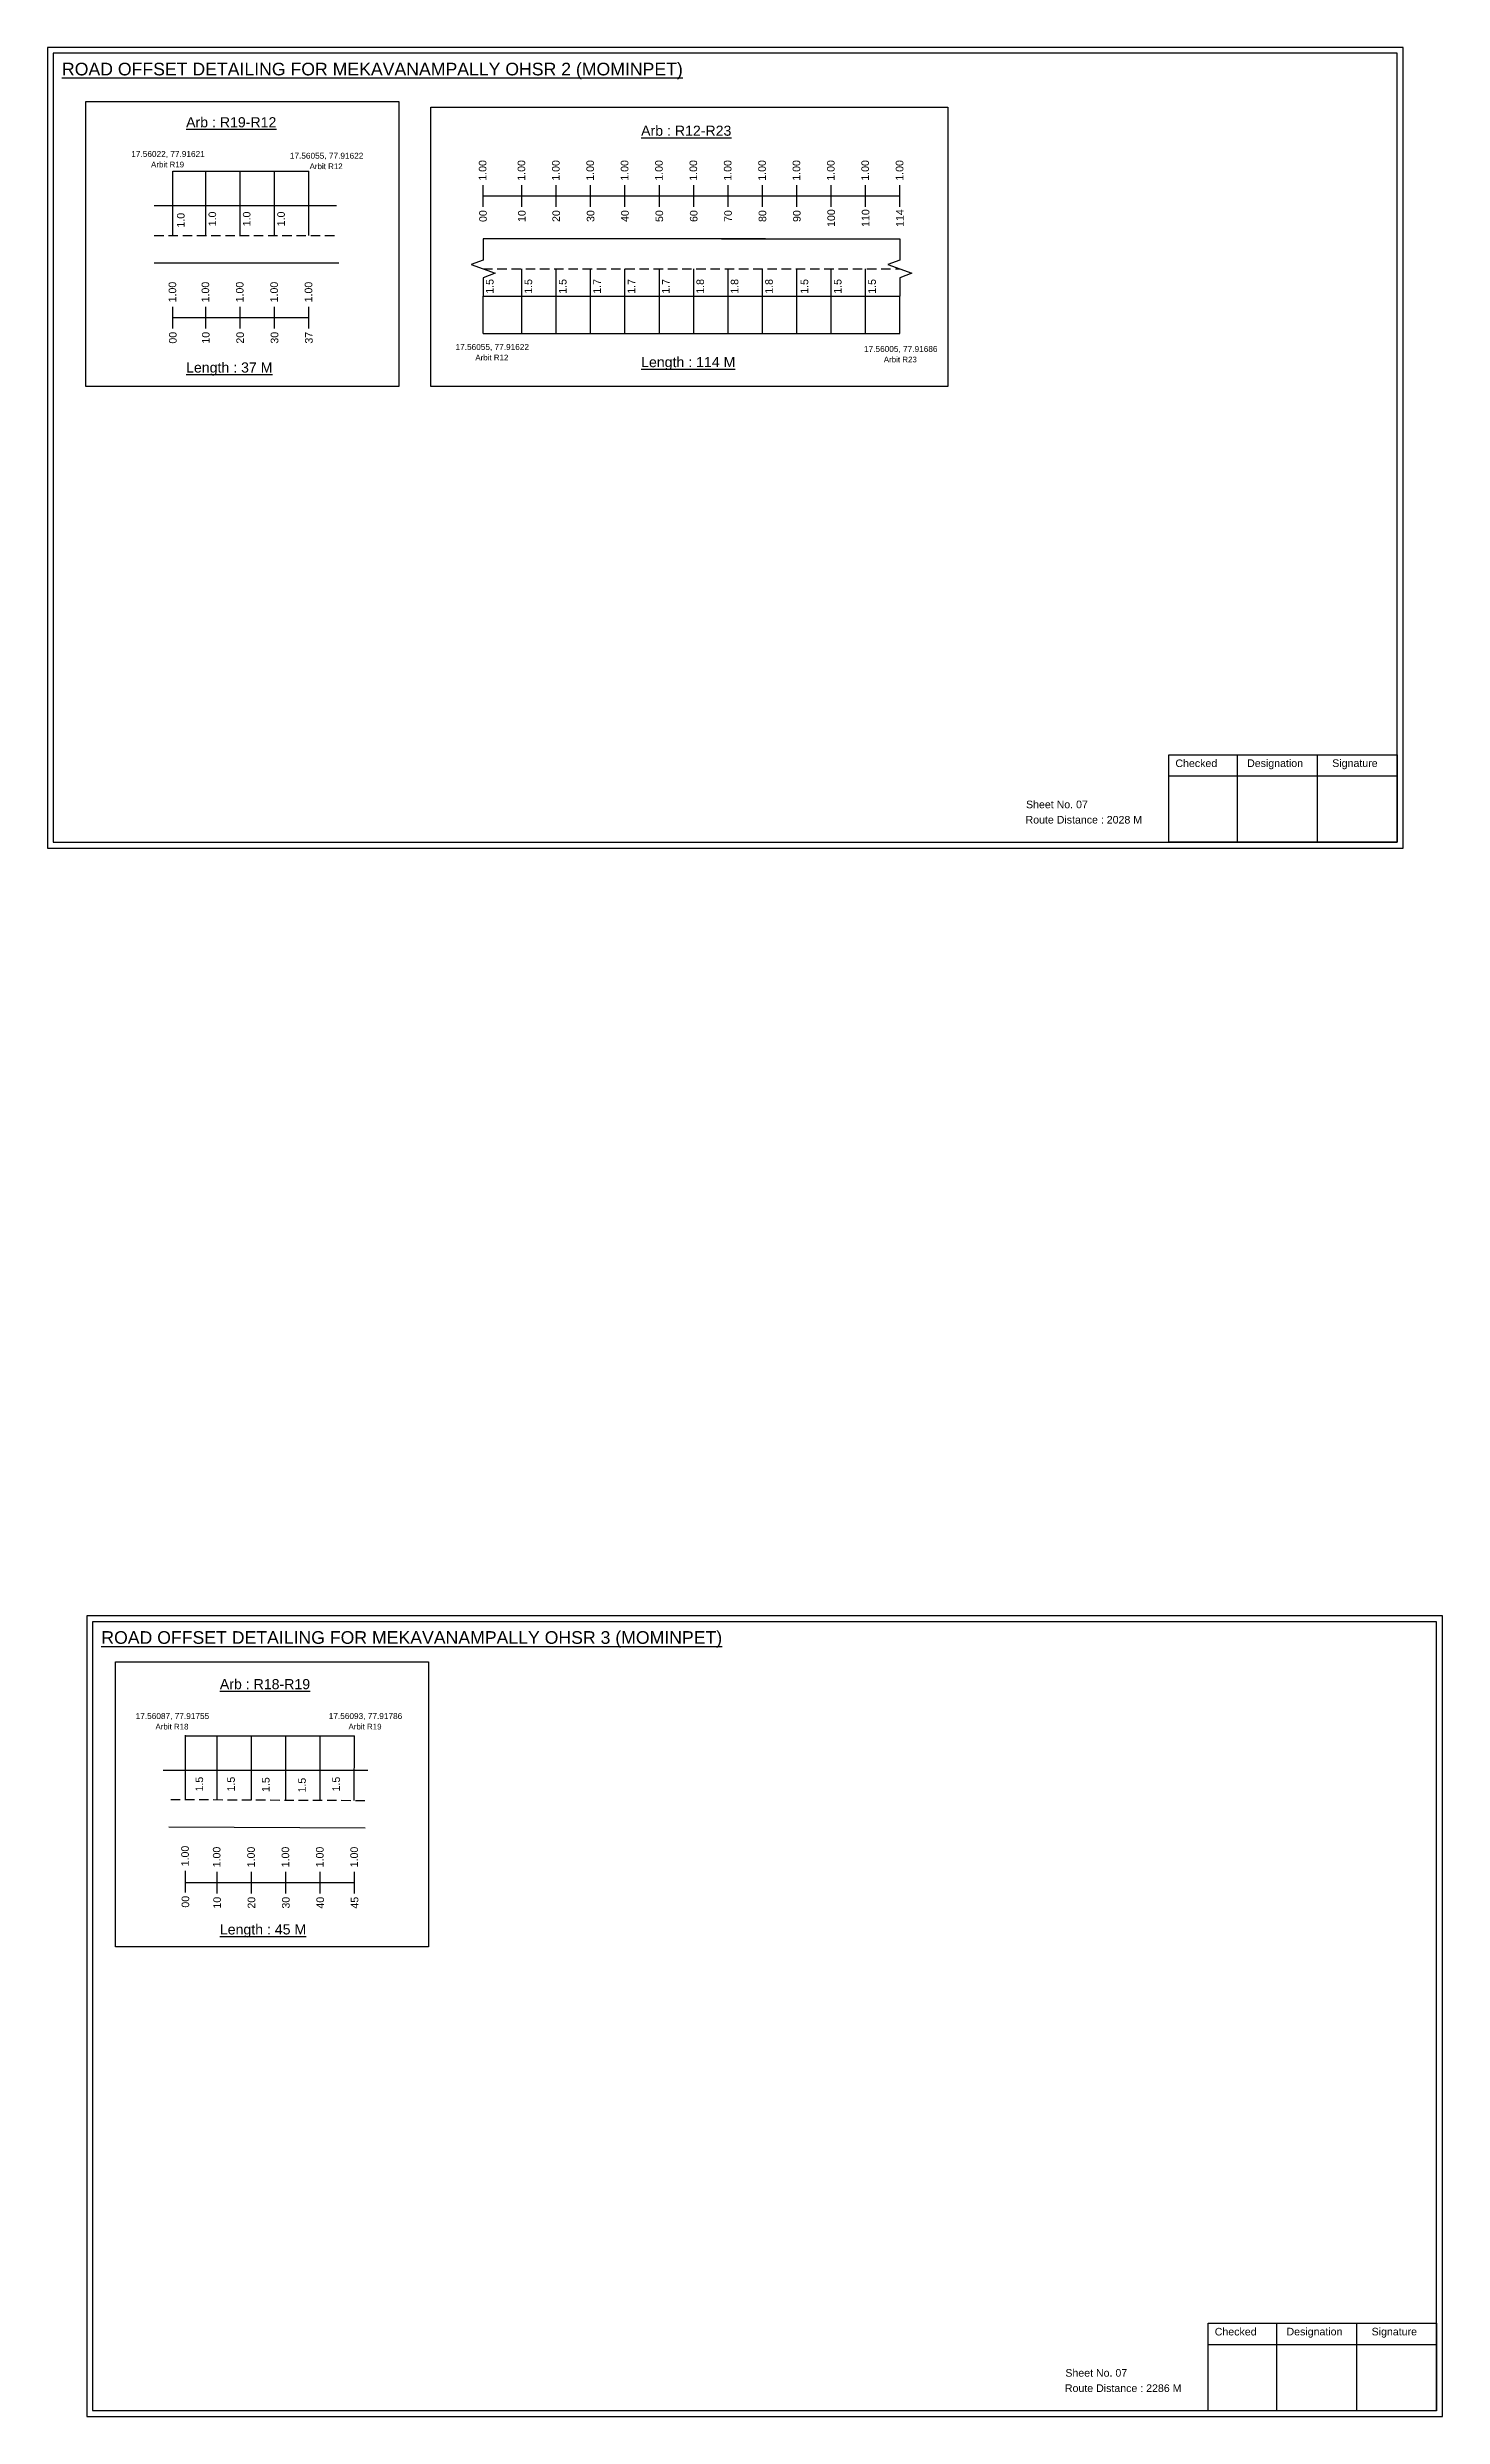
# Model space of a CAD drawing. Header units: inches. Extents: x -117 to 51867, y -12715 to 3423.
# Drawn here: x 10736 to 11288, y -1309 to -372 of the extents above; entities that cross this region are included whole.
import ezdxf

# ---------------------------------------------------------------- set-up
doc = ezdxf.new("R2010")
doc.units = ezdxf.units.IN
doc.header["$MEASUREMENT"] = 0
doc.linetypes.add('DASHED2', pattern=[0.375, 0.25, -0.125])
doc.layers.add('PDF_Geometry', color=7, linetype='Continuous')
doc.layers.add('PDF_Text', color=5, linetype='Continuous')
doc.styles.add('PDF Arial', font='arial.ttf')
doc.styles.get("Standard").update_dxf_attribs({"font": 'arial.ttf'})

msp = doc.modelspace()

# ---------------------------------------------------------------- texts
at = {"color": 242, "true_color": 0xcd2027}
for s, height, p in [('%%UROAD OFFSET DETAILING FOR MEKAVANAMPALLY OHSR 2 (MOMINPET)', 5, (10741.95, -383.42)), ('%%UArb : R19-R12', 4, (10791.06, -403.95)), ('%%UArb : R12-R23', 4, (10971.09, -407.3)), ('%%ULength : 114 M', 4, (10971.09, -498.8)), ('%%ULength : 37 M', 4, (10791.06, -500.95)), ('%%UROAD OFFSET DETAILING FOR MEKAVANAMPALLY OHSR 3 (MOMINPET)', 5, (10757.52, -1003.72)), ('%%UArb : R18-R19', 4, (10804.42, -1021.67)), ('%%ULength : 45 M', 4, (10804.42, -1118.67))]:
    msp.add_text(s, height=height, dxfattribs=at).set_placement(p)
at = {"color": 5}
for s, height, p in [('17.56022, 77.91621', 2.34, (10769.37, -415.67)), ('Arbit R19', 2.246, (10777.19, -419.8)), ('17.56055, 77.91622', 2.34, (10832.11, -416.38)), ('Arbit R12', 2.246, (10839.93, -420.5)), ('17.56055, 77.91622', 2.34, (10897.66, -492)), ('Arbit R12', 2.246, (10905.49, -496.13)), ('17.56005, 77.91686', 2.34, (11059.28, -492.79)), ('Arbit R23', 2.246, (11067.1, -496.91)), ('17.56087, 77.91755', 2.34, (10771.11, -1033.47)), ('Arbit R18', 2.246, (10778.93, -1037.6)), ('17.56093, 77.91786', 2.34, (10847.5, -1033.47)), ('Arbit R19', 2.246, (10855.32, -1037.6))]:
    msp.add_text(s, height=height, dxfattribs=at).set_placement(p)
at = {"color": 217, "true_color": 0x93278f}
for s, p in [('1.00', (10909.87, -425.08)), ('1.00', (10925.24, -425.08)), ('1.00', (10938.84, -425.08)), ('1.00', (10952.44, -425.08)), ('1.00', (10966.04, -425.08)), ('1.00', (10979.64, -425.08)), ('1.00', (10993.24, -425.08)), ('1.00', (11006.84, -425.08)), ('1.00', (11020.44, -425.08)), ('1.00', (11034.04, -425.08)), ('1.00', (11047.64, -425.08)), ('1.00', (11061.24, -425.08)), ('1.00', (11074.84, -425.08)), ('00', (10910.02, -441.4)), ('10', (10925.39, -441.4)), ('20', (10938.99, -441.4)), ('30', (10952.59, -441.4)), ('40', (10966.19, -441.4)), ('50', (10979.79, -441.4)), ('60', (10993.39, -441.4)), ('70', (11006.99, -441.4)), ('80', (11020.59, -441.4)), ('90', (11034.19, -441.4)), ('100', (11047.79, -443.35)), ('110', (11061.39, -443.35)), ('114', (11074.99, -443.35)), ('1.00', (10787.15, -473.19)), ('1.00', (10800.19, -473.19)), ('1.00', (10813.79, -473.19)), ('1.00', (10827.39, -473.19)), ('1.00', (10840.99, -473.19)), ('00', (10787.3, -489.51)), ('10', (10800.34, -489.51)), ('20', (10813.94, -489.51)), ('30', (10827.54, -489.51)), ('37', (10841.14, -489.51)), ('1.00', (10792.14, -1091.73)), ('1.00', (10804.66, -1092.12)), ('1.00', (10818.26, -1092.12)), ('1.00', (10831.86, -1092.12)), ('1.00', (10845.46, -1092.12)), ('1.00', (10859.06, -1092.12)), ('00', (10792.29, -1108.06)), ('10', (10804.82, -1108.44)), ('20', (10818.42, -1108.44)), ('30', (10832.02, -1108.44)), ('40', (10845.62, -1108.44)), ('45', (10859.22, -1108.44))]:
    msp.add_text(s, height=3, rotation=90, dxfattribs=at).set_placement(p)
for s, p in [('1.0', (10790.46, -443.61)), ('1.0', (10802.93, -443.11)), ('1.0', (10816.53, -443.11)), ('1.0', (10830.13, -443.11)), ('1.5', (10912.72, -469.78)), ('1.5', (10927.98, -469.78)), ('1.5', (10941.58, -469.78)), ('1.7', (10955.18, -469.78)), ('1.7', (10968.78, -469.78)), ('1.7', (10982.38, -469.78)), ('1.8', (10995.98, -469.78)), ('1.8', (11009.58, -469.78)), ('1.8', (11023.18, -469.78)), ('1.5', (11037.21, -469.78)), ('1.5', (11050.38, -469.78)), ('1.5', (11063.98, -469.78)), ('1.5', (10797.78, -1062.13)), ('1.5', (10810.35, -1062.13)), ('1.5', (10824.09, -1062.32)), ('1.5', (10838.41, -1062.52)), ('1.5', (10851.92, -1062.11))]:
    msp.add_text(s, height=3, rotation=90).set_placement(p)
for s, p in [('Sheet No. 07', (11123.38, -673.26)), ('Route Distance : 2028 M', (11123.19, -679.31)), ('Sheet No. 07', (11138.95, -1293.56)), ('Route Distance : 2286 M', (11138.77, -1299.61))]:
    msp.add_text(s, height=3).set_placement(p)
at = {"layer": 'PDF_Text', "color": 7, "attachment_point": 7, "style": 'PDF Arial'}
for s, insert, char_height in [('Checked', (11182.49, -657.01), 3.001), ('Designation', (11210.86, -657.84), 3.0006), ('Signature', (11244.54, -657.84), 3.001), ('Checked', (11198.06, -1277.31), 3.001), ('Designation', (11226.44, -1278.14), 3.0006), ('Signature', (11260.12, -1278.14), 3.001)]:
    msp.add_mtext(s, dxfattribs=dict(at, insert=insert, char_height=char_height))

# ---------------------------------------------------------------- linework, layer by layer
at = {"color": 5}
for p, q in [((10785.83, -421.25), (10839.66, -421.25)), ((10908.55, -485.51), (11073.51, -485.51)), ((10790.82, -1040.18), (10857.74, -1040.18))]:
    msp.add_line(p, q, dxfattribs=at)
for p, q in [((10785.83, -446.78), (10785.83, -421.25)), ((10798.86, -446.78), (10798.86, -421.25)), ((10812.46, -446.78), (10812.46, -421.25)), ((10826.06, -446.78), (10826.06, -421.25)), ((10839.66, -446.78), (10839.66, -421.25)), ((10778.48, -434.9), (10850.51, -434.9)), ((11020.32, -448.09), (10908.55, -448.09)), ((11002.84, -448.09), (11073.51, -448.09)), ((10778.48, -457.58), (10851.51, -457.58)), ((10923.91, -485.51), (10923.91, -459.98)), ((10937.51, -485.51), (10937.51, -459.98)), ((10951.11, -485.51), (10951.11, -459.98)), ((10964.71, -485.51), (10964.71, -459.98)), ((10978.31, -485.51), (10978.31, -459.98)), ((10991.91, -485.51), (10991.91, -459.98)), ((11005.51, -485.51), (11005.51, -459.98)), ((11019.11, -485.51), (11019.11, -459.98)), ((11032.71, -485.51), (11032.71, -459.98)), ((11046.31, -485.51), (11046.31, -459.98)), ((11059.91, -485.51), (11059.91, -459.98)), ((10908.55, -470.78), (11073.51, -470.78)), ((10908.55, -485.51), (10908.55, -470.78)), ((11073.51, -485.51), (11073.51, -470.78)), ((10790.82, -1065.42), (10790.82, -1039.88)), ((10803.34, -1065.47), (10803.34, -1040.18)), ((10816.94, -1065.52), (10816.94, -1040.18)), ((10830.54, -1065.46), (10830.54, -1040.18)), ((10844.14, -1065.72), (10844.14, -1040.18)), ((10857.51, -1065.68), (10857.74, -1040.18)), ((10862.99, -1053.85), (10782.03, -1053.85)), ((10784.24, -1076.06), (10861.97, -1076.49))]:
    msp.add_line(p, q)
at = {"color": 217, "true_color": 0x93278f}
for p, q in [((10908.55, -435.37), (10908.55, -426.81)), ((10923.91, -435.37), (10923.91, -426.81)), ((10937.51, -435.37), (10937.51, -426.81)), ((10951.11, -435.37), (10951.11, -426.81)), ((10964.71, -435.37), (10964.71, -426.81)), ((10978.31, -435.37), (10978.31, -426.81)), ((10991.91, -435.37), (10991.91, -426.81)), ((11005.51, -435.37), (11005.51, -426.81)), ((11019.11, -435.37), (11019.11, -426.81)), ((11032.71, -435.37), (11032.71, -426.81)), ((11046.31, -435.37), (11046.31, -426.81)), ((11059.91, -435.37), (11059.91, -426.81)), ((11073.51, -435.37), (11073.51, -426.81)), ((10908.55, -431.1), (11073.51, -431.1)), ((10785.83, -483.48), (10785.83, -474.92)), ((10798.86, -483.48), (10798.86, -474.92)), ((10812.46, -483.48), (10812.46, -474.92)), ((10826.06, -483.48), (10826.06, -474.92)), ((10839.66, -483.48), (10839.66, -474.92)), ((10785.83, -479.21), (10839.66, -479.2)), ((10790.82, -1102.03), (10790.82, -1093.47)), ((10803.34, -1102.42), (10803.34, -1093.86)), ((10816.94, -1102.42), (10816.94, -1093.86)), ((10830.54, -1102.42), (10830.54, -1093.86)), ((10844.14, -1102.42), (10844.14, -1093.86)), ((10857.74, -1102.42), (10857.74, -1093.86)), ((10790.82, -1098.15), (10857.74, -1098.13))]:
    msp.add_line(p, q, dxfattribs=at)
at = {"linetype": 'DASHED2', "ltscale": 15}
for p, q in [((10778.48, -446.78), (10851.01, -446.78)), ((10908.55, -459.98), (11073.51, -459.98)), ((10784.96, -1065.27), (10863.24, -1065.68))]:
    msp.add_line(p, q, dxfattribs=at)
for points in [[(10751.36, -393.76), (10875.17, -393.76), (10875.17, -506.44), (10751.36, -506.44)], [(10887.94, -395.95), (11092.5, -395.95), (11092.5, -506.44), (10887.94, -506.44)], [(10763.11, -1010.82), (10886.92, -1010.82), (10886.92, -1123.5), (10763.11, -1123.5)]]:
    msp.add_lwpolyline(points, close=True)
at = {"linetype": 'Continuous'}
for points in [[(10908.55, -448.09), (10908.55, -456.52), (10903.8, -458.25), (10913.29, -461.7), (10908.55, -463.43), (10908.55, -470.78)], [(11073.51, -448.09), (11073.51, -456.52), (11068.77, -458.25), (11078.26, -461.7), (11073.51, -463.43), (11073.51, -470.78)]]:
    msp.add_lwpolyline(points, dxfattribs=at)
at = {"layer": 'PDF_Geometry'}
for points in [[(10736.17, -372.35), (10736.17, -689.06), (11272.64, -689.06), (11272.64, -372.35)], [(10738.5, -374.67), (10738.5, -686.64), (11270.22, -686.64), (11270.22, -374.67)], [(10751.74, -992.65), (10751.74, -1309.36), (11288.22, -1309.36), (11288.22, -992.65)], [(10754.07, -994.98), (10754.07, -1306.94), (11285.8, -1306.94), (11285.8, -994.98)]]:
    msp.add_lwpolyline(points, close=True, dxfattribs=at)
at = {"layer": 'PDF_Geometry', "color": 242, "true_color": 0xcc1f26}
for points in [[(11270.22, -686.73), (11179.88, -686.73), (11179.88, -652.12), (11270.22, -652.12)], [(11285.8, -1307.03), (11195.45, -1307.03), (11195.45, -1272.42), (11285.8, -1272.42)]]:
    msp.add_lwpolyline(points, close=True, dxfattribs=at)
for points in [[(11206.86, -652.12), (11206.86, -686.73)], [(11238.59, -652.12), (11238.59, -686.73)], [(11179.88, -660.49), (11270.22, -660.49)], [(11222.44, -1272.42), (11222.44, -1307.03)], [(11254.16, -1272.42), (11254.16, -1307.03)], [(11195.45, -1280.8), (11285.8, -1280.8)]]:
    msp.add_lwpolyline(points, dxfattribs=at)

msp.set_redraw_order([(e.dxf.handle, doc.entitydb.next_handle()) for e in msp.query("TEXT MTEXT ATTDEF DIMENSION ARC_DIMENSION")])  # texts and dimensions are drawn at this point

doc.saveas('drawing.dxf')
